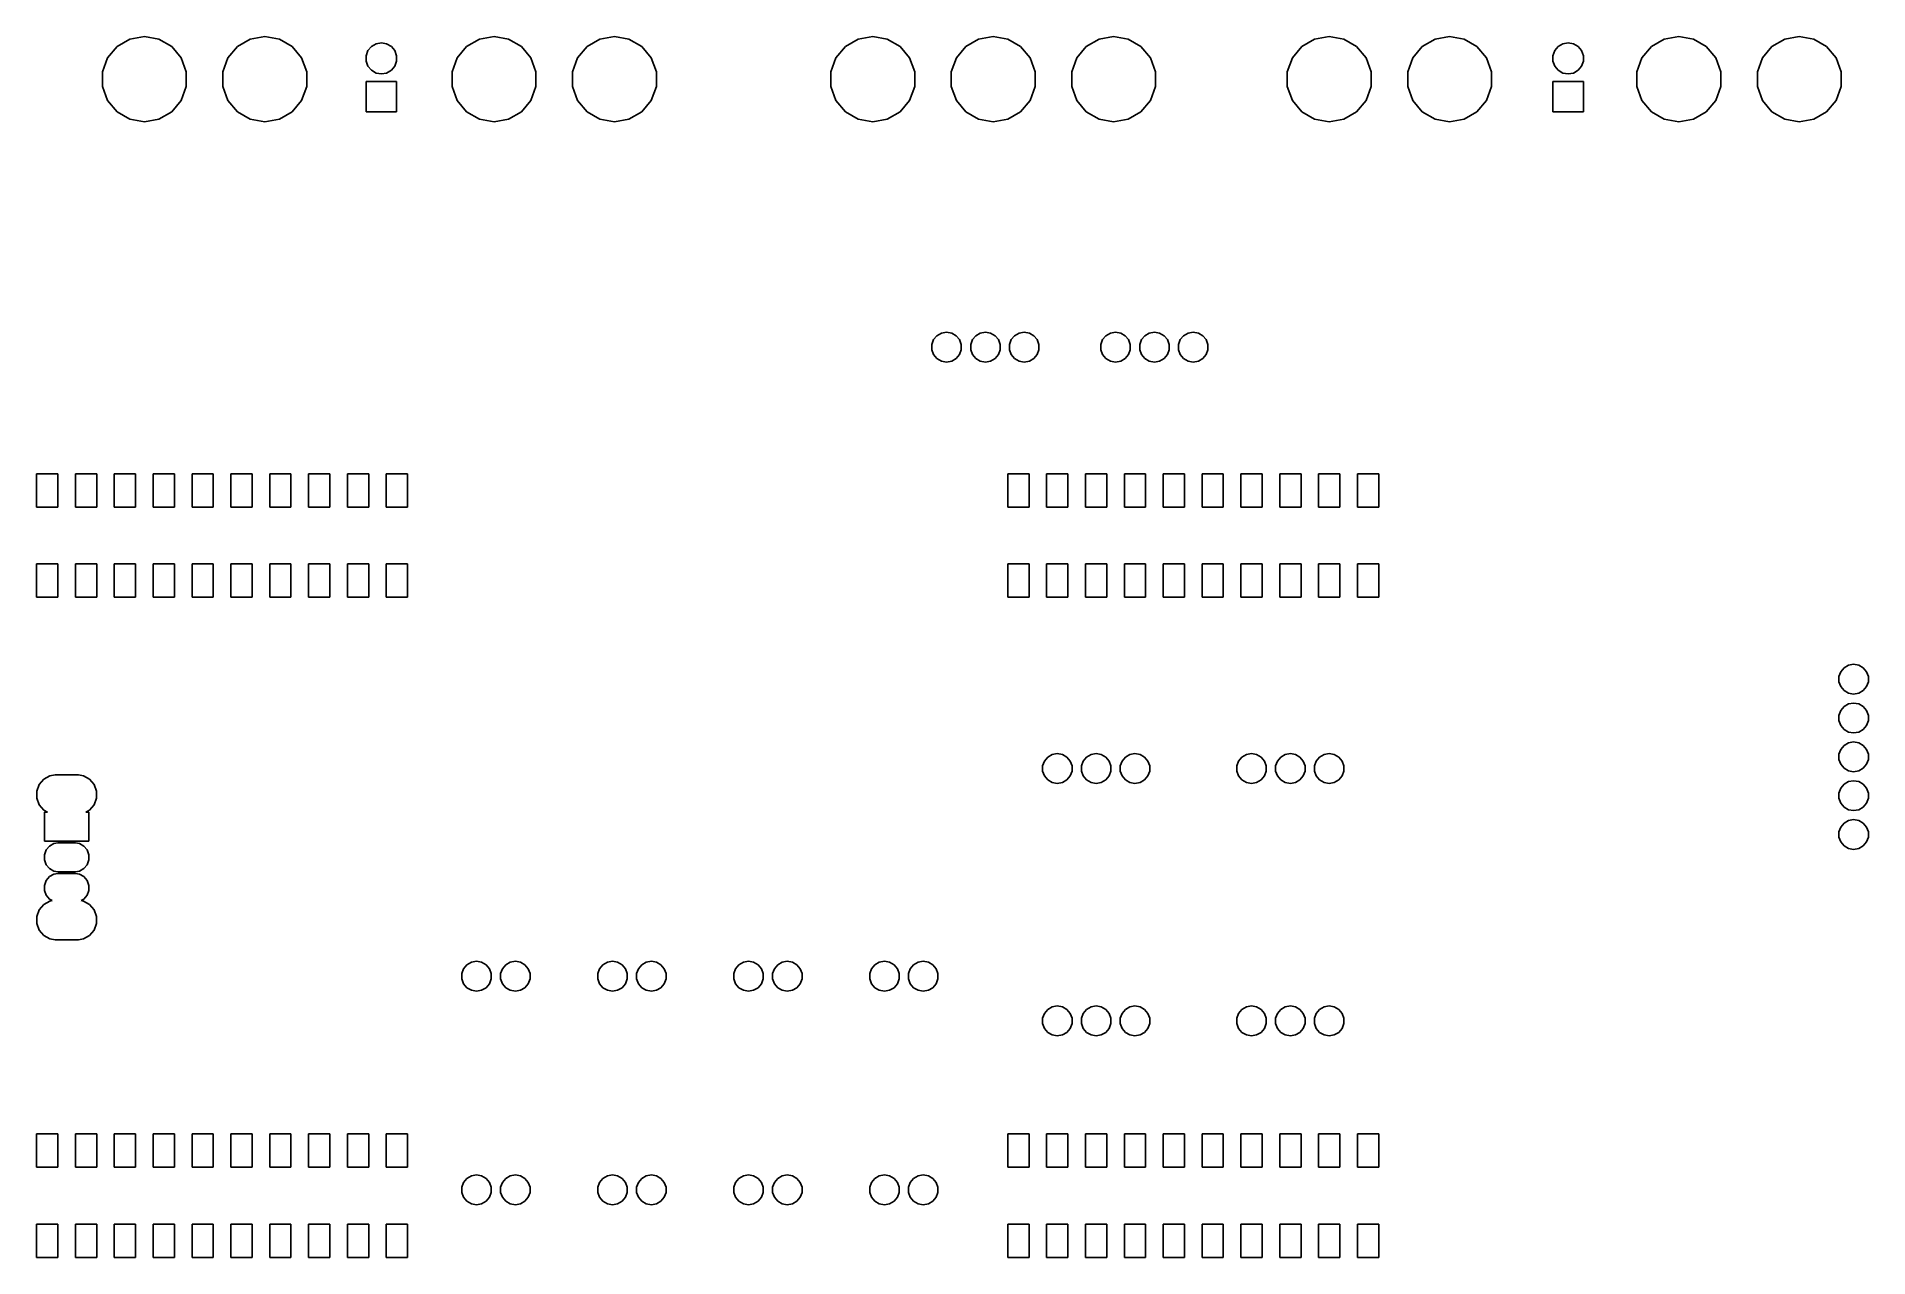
# Model space of a CAD drawing. Extents: x 40 to 160, y -140 to -60.
import ezdxf

# ---------------------------------------------------------------- set-up
doc = ezdxf.new("R2010")
doc.units = 0
doc.header["$MEASUREMENT"] = 0
doc.layers.add('BLACK', color=7, linetype='CONTINUOUS')

msp = doc.modelspace()

# ---------------------------------------------------------------- linework, layer by layer
at = {"layer": 'BLACK', "linetype": 'CONTINUOUS'}
for p, q in [((44.5805, -61.4739), (45.2016, -60.7337)), ((45.2016, -60.7337), (46.0384, -60.2505)), ((46.0384, -60.2505), (46.99, -60.0827)), ((46.99, -60.0827), (47.9416, -60.2505)), ((47.9416, -60.2505), (48.7784, -60.7337)), ((48.7784, -60.7337), (49.3995, -61.4739)), ((52.4545, -61.4739), (53.0756, -60.7337)), ((53.0756, -60.7337), (53.9124, -60.2505)), ((53.9124, -60.2505), (54.864, -60.0827)), ((54.864, -60.0827), (55.8156, -60.2505)), ((55.8156, -60.2505), (56.6524, -60.7337)), ((56.6524, -60.7337), (57.2735, -61.4739)), ((61.484, -61.3317), (61.6046, -61.0003)), ((61.6046, -61.0003), (61.8313, -60.7301)), ((61.8313, -60.7301), (62.1367, -60.5538)), ((62.1367, -60.5538), (62.484, -60.4926)), ((62.484, -60.4926), (62.8313, -60.5538)), ((62.8313, -60.5538), (63.1367, -60.7301)), ((63.1367, -60.7301), (63.3634, -61.0003)), ((63.3634, -61.0003), (63.484, -61.3317)), ((67.4405, -61.4739), (68.0616, -60.7337)), ((68.0616, -60.7337), (68.8984, -60.2505)), ((68.8984, -60.2505), (69.85, -60.0827)), ((69.85, -60.0827), (70.8016, -60.2505)), ((70.8016, -60.2505), (71.6384, -60.7337)), ((71.6384, -60.7337), (72.2595, -61.4739)), ((75.3145, -61.4739), (75.9356, -60.7337)), ((75.9356, -60.7337), (76.7724, -60.2505)), ((76.7724, -60.2505), (77.724, -60.0827)), ((77.724, -60.0827), (78.6756, -60.2505)), ((78.6756, -60.2505), (79.5124, -60.7337)), ((79.5124, -60.7337), (80.1335, -61.4739)), ((92.2055, -61.4739), (92.8266, -60.7337)), ((92.8266, -60.7337), (93.6634, -60.2505)), ((93.6634, -60.2505), (94.615, -60.0827)), ((94.615, -60.0827), (95.5666, -60.2505)), ((95.5666, -60.2505), (96.4034, -60.7337)), ((96.4034, -60.7337), (97.0245, -61.4739)), ((100.079, -61.4739), (100.701, -60.7337)), ((100.701, -60.7337), (101.537, -60.2505)), ((101.537, -60.2505), (102.489, -60.0827)), ((102.489, -60.0827), (103.441, -60.2505)), ((103.441, -60.2505), (104.277, -60.7337)), ((104.277, -60.7337), (104.899, -61.4739)), ((107.953, -61.4739), (108.575, -60.7337)), ((108.575, -60.7337), (109.411, -60.2505)), ((109.411, -60.2505), (110.363, -60.0827)), ((110.363, -60.0827), (111.315, -60.2505)), ((111.315, -60.2505), (112.151, -60.7337)), ((112.151, -60.7337), (112.773, -61.4739)), ((122.05, -61.4739), (122.672, -60.7337)), ((122.672, -60.7337), (123.508, -60.2505)), ((123.508, -60.2505), (124.46, -60.0827)), ((124.46, -60.0827), (125.412, -60.2505)), ((125.412, -60.2505), (126.248, -60.7337)), ((126.248, -60.7337), (126.87, -61.4739)), ((129.924, -61.4739), (130.546, -60.7337)), ((130.546, -60.7337), (131.382, -60.2505)), ((131.382, -60.2505), (132.334, -60.0827)), ((132.334, -60.0827), (133.286, -60.2505)), ((133.286, -60.2505), (134.122, -60.7337)), ((134.122, -60.7337), (134.744, -61.4739)), ((139.081, -61.3317), (139.202, -61.0003)), ((139.202, -61.0003), (139.428, -60.7301)), ((139.428, -60.7301), (139.734, -60.5538)), ((139.734, -60.5538), (140.081, -60.4926)), ((140.081, -60.4926), (140.428, -60.5538)), ((140.428, -60.5538), (140.734, -60.7301)), ((140.734, -60.7301), (140.96, -61.0003)), ((140.96, -61.0003), (141.081, -61.3317)), ((144.91, -61.4739), (145.532, -60.7337)), ((145.532, -60.7337), (146.368, -60.2505)), ((146.368, -60.2505), (147.32, -60.0827)), ((147.32, -60.0827), (148.272, -60.2505)), ((148.272, -60.2505), (149.108, -60.7337)), ((149.108, -60.7337), (149.73, -61.4739)), ((152.784, -61.4739), (153.406, -60.7337)), ((153.406, -60.7337), (154.242, -60.2505)), ((154.242, -60.2505), (155.194, -60.0827)), ((155.194, -60.0827), (156.146, -60.2505)), ((156.146, -60.2505), (156.982, -60.7337)), ((156.982, -60.7337), (157.604, -61.4739)), ((44.25, -62.3819), (44.5805, -61.4739)), ((49.3995, -61.4739), (49.73, -62.3819)), ((52.124, -62.3819), (52.4545, -61.4739)), ((57.2735, -61.4739), (57.604, -62.3819)), ((61.484, -61.6843), (61.484, -61.3317)), ((61.6046, -62.0157), (61.484, -61.6843)), ((61.8313, -62.2859), (61.6046, -62.0157)), ((63.3634, -62.0157), (63.1367, -62.2859)), ((63.484, -61.6843), (63.3634, -62.0157)), ((63.484, -61.3317), (63.484, -61.6843)), ((67.11, -62.3819), (67.4405, -61.4739)), ((72.2595, -61.4739), (72.59, -62.3819)), ((74.984, -62.3819), (75.3145, -61.4739)), ((80.1335, -61.4739), (80.464, -62.3819)), ((91.875, -62.3819), (92.2055, -61.4739)), ((97.0245, -61.4739), (97.355, -62.3819)), ((99.749, -62.3819), (100.079, -61.4739)), ((104.899, -61.4739), (105.229, -62.3819)), ((107.623, -62.3819), (107.953, -61.4739)), ((112.773, -61.4739), (113.103, -62.3819)), ((121.72, -62.3819), (122.05, -61.4739)), ((126.87, -61.4739), (127.2, -62.3819)), ((129.594, -62.3819), (129.924, -61.4739)), ((134.744, -61.4739), (135.074, -62.3819)), ((139.081, -61.6843), (139.081, -61.3317)), ((139.202, -62.0157), (139.081, -61.6843)), ((139.428, -62.2859), (139.202, -62.0157)), ((140.96, -62.0157), (140.734, -62.2859)), ((141.081, -61.6843), (140.96, -62.0157)), ((141.081, -61.3317), (141.081, -61.6843)), ((144.58, -62.3819), (144.91, -61.4739)), ((149.73, -61.4739), (150.06, -62.3819)), ((152.454, -62.3819), (152.784, -61.4739)), ((157.604, -61.4739), (157.934, -62.3819)), ((44.25, -63.3481), (44.25, -62.3819)), ((44.5805, -64.2561), (44.25, -63.3481)), ((49.73, -63.3481), (49.3995, -64.2561)), ((49.73, -62.3819), (49.73, -63.3481)), ((52.124, -63.3481), (52.124, -62.3819)), ((52.4545, -64.2561), (52.124, -63.3481)), ((57.604, -63.3481), (57.2735, -64.2561)), ((57.604, -62.3819), (57.604, -63.3481)), ((61.484, -65.008), (61.484, -63.008)), ((61.484, -63.008), (63.484, -63.008)), ((62.1367, -62.4622), (61.8313, -62.2859)), ((62.484, -62.5234), (62.1367, -62.4622)), ((62.8313, -62.4622), (62.484, -62.5234)), ((63.1367, -62.2859), (62.8313, -62.4622)), ((63.484, -63.008), (63.484, -65.008)), ((67.11, -63.3481), (67.11, -62.3819)), ((67.4405, -64.2561), (67.11, -63.3481)), ((72.59, -63.3481), (72.2595, -64.2561)), ((72.59, -62.3819), (72.59, -63.3481)), ((74.984, -63.3481), (74.984, -62.3819)), ((75.3145, -64.2561), (74.984, -63.3481)), ((80.464, -63.3481), (80.1335, -64.2561)), ((80.464, -62.3819), (80.464, -63.3481)), ((91.875, -63.3481), (91.875, -62.3819)), ((92.2055, -64.2561), (91.875, -63.3481)), ((97.355, -63.3481), (97.0245, -64.2561)), ((97.355, -62.3819), (97.355, -63.3481)), ((99.749, -63.3481), (99.749, -62.3819)), ((100.079, -64.2561), (99.749, -63.3481)), ((105.229, -63.3481), (104.899, -64.2561)), ((105.229, -62.3819), (105.229, -63.3481)), ((107.623, -63.3481), (107.623, -62.3819)), ((107.953, -64.2561), (107.623, -63.3481)), ((113.103, -63.3481), (112.773, -64.2561)), ((113.103, -62.3819), (113.103, -63.3481)), ((121.72, -63.3481), (121.72, -62.3819)), ((122.05, -64.2561), (121.72, -63.3481)), ((127.2, -63.3481), (126.87, -64.2561)), ((127.2, -62.3819), (127.2, -63.3481)), ((129.594, -63.3481), (129.594, -62.3819)), ((129.924, -64.2561), (129.594, -63.3481)), ((135.074, -63.3481), (134.744, -64.2561)), ((135.074, -62.3819), (135.074, -63.3481)), ((139.081, -65.008), (139.081, -63.008)), ((139.081, -63.008), (141.081, -63.008)), ((139.734, -62.4622), (139.428, -62.2859)), ((140.081, -62.5234), (139.734, -62.4622)), ((140.428, -62.4622), (140.081, -62.5234)), ((140.734, -62.2859), (140.428, -62.4622)), ((141.081, -63.008), (141.081, -65.008)), ((144.58, -63.3481), (144.58, -62.3819)), ((144.91, -64.2561), (144.58, -63.3481)), ((150.06, -63.3481), (149.73, -64.2561)), ((150.06, -62.3819), (150.06, -63.3481)), ((152.454, -63.3481), (152.454, -62.3819)), ((152.784, -64.2561), (152.454, -63.3481)), ((157.934, -63.3481), (157.604, -64.2561)), ((157.934, -62.3819), (157.934, -63.3481)), ((45.2016, -64.9963), (44.5805, -64.2561)), ((49.3995, -64.2561), (48.7784, -64.9963)), ((53.0756, -64.9963), (52.4545, -64.2561)), ((57.2735, -64.2561), (56.6524, -64.9963)), ((68.0616, -64.9963), (67.4405, -64.2561)), ((72.2595, -64.2561), (71.6384, -64.9963)), ((75.9356, -64.9963), (75.3145, -64.2561)), ((80.1335, -64.2561), (79.5124, -64.9963)), ((92.8266, -64.9963), (92.2055, -64.2561)), ((97.0245, -64.2561), (96.4034, -64.9963)), ((100.701, -64.9963), (100.079, -64.2561)), ((104.899, -64.2561), (104.277, -64.9963)), ((108.575, -64.9963), (107.953, -64.2561)), ((112.773, -64.2561), (112.151, -64.9963)), ((122.672, -64.9963), (122.05, -64.2561)), ((126.87, -64.2561), (126.248, -64.9963)), ((130.546, -64.9963), (129.924, -64.2561)), ((134.744, -64.2561), (134.122, -64.9963)), ((145.532, -64.9963), (144.91, -64.2561)), ((149.73, -64.2561), (149.108, -64.9963)), ((153.406, -64.9963), (152.784, -64.2561)), ((157.604, -64.2561), (156.982, -64.9963)), ((46.0384, -65.4795), (45.2016, -64.9963)), ((46.99, -65.6473), (46.0384, -65.4795)), ((47.9416, -65.4795), (46.99, -65.6473)), ((48.7784, -64.9963), (47.9416, -65.4795)), ((53.9124, -65.4795), (53.0756, -64.9963)), ((54.864, -65.6473), (53.9124, -65.4795)), ((55.8156, -65.4795), (54.864, -65.6473)), ((56.6524, -64.9963), (55.8156, -65.4795)), ((63.484, -65.008), (61.484, -65.008)), ((68.8984, -65.4795), (68.0616, -64.9963)), ((69.85, -65.6473), (68.8984, -65.4795)), ((70.8016, -65.4795), (69.85, -65.6473)), ((71.6384, -64.9963), (70.8016, -65.4795)), ((76.7724, -65.4795), (75.9356, -64.9963)), ((77.724, -65.6473), (76.7724, -65.4795)), ((78.6756, -65.4795), (77.724, -65.6473)), ((79.5124, -64.9963), (78.6756, -65.4795)), ((93.6634, -65.4795), (92.8266, -64.9963)), ((94.615, -65.6473), (93.6634, -65.4795)), ((95.5666, -65.4795), (94.615, -65.6473)), ((96.4034, -64.9963), (95.5666, -65.4795)), ((101.537, -65.4795), (100.701, -64.9963)), ((102.489, -65.6473), (101.537, -65.4795)), ((103.441, -65.4795), (102.489, -65.6473)), ((104.277, -64.9963), (103.441, -65.4795)), ((109.411, -65.4795), (108.575, -64.9963)), ((110.363, -65.6473), (109.411, -65.4795)), ((111.315, -65.4795), (110.363, -65.6473)), ((112.151, -64.9963), (111.315, -65.4795)), ((123.508, -65.4795), (122.672, -64.9963)), ((124.46, -65.6473), (123.508, -65.4795)), ((125.412, -65.4795), (124.46, -65.6473)), ((126.248, -64.9963), (125.412, -65.4795)), ((131.382, -65.4795), (130.546, -64.9963)), ((132.334, -65.6473), (131.382, -65.4795)), ((133.286, -65.4795), (132.334, -65.6473)), ((134.122, -64.9963), (133.286, -65.4795)), ((141.081, -65.008), (139.081, -65.008)), ((146.368, -65.4795), (145.532, -64.9963)), ((147.32, -65.6473), (146.368, -65.4795)), ((148.272, -65.4795), (147.32, -65.6473)), ((149.108, -64.9963), (148.272, -65.4795)), ((154.242, -65.4795), (153.406, -64.9963)), ((155.194, -65.6473), (154.242, -65.4795)), ((156.146, -65.4795), (155.194, -65.6473)), ((156.982, -64.9963), (156.146, -65.4795)), ((98.479, -80.2214), (98.595, -79.9026)), ((98.479, -80.5606), (98.479, -80.2214)), ((98.595, -79.9026), (98.8131, -79.6427)), ((98.8131, -79.6427), (99.1069, -79.4731)), ((99.1069, -79.4731), (99.441, -79.4142)), ((99.441, -79.4142), (99.7751, -79.4731)), ((99.7751, -79.4731), (100.069, -79.6427)), ((100.069, -79.6427), (100.287, -79.9026)), ((100.287, -79.9026), (100.403, -80.2214)), ((100.403, -80.2214), (100.403, -80.5606)), ((101.019, -80.2214), (101.135, -79.9026)), ((101.019, -80.5606), (101.019, -80.2214)), ((101.135, -79.9026), (101.353, -79.6427)), ((101.353, -79.6427), (101.647, -79.4731)), ((101.647, -79.4731), (101.981, -79.4142)), ((101.981, -79.4142), (102.315, -79.4731)), ((102.315, -79.4731), (102.609, -79.6427)), ((102.609, -79.6427), (102.827, -79.9026)), ((102.827, -79.9026), (102.943, -80.2214)), ((102.943, -80.2214), (102.943, -80.5606)), ((103.559, -80.2214), (103.675, -79.9026)), ((103.559, -80.5606), (103.559, -80.2214)), ((103.675, -79.9026), (103.893, -79.6427)), ((103.893, -79.6427), (104.187, -79.4731)), ((104.187, -79.4731), (104.521, -79.4142)), ((104.521, -79.4142), (104.855, -79.4731)), ((104.855, -79.4731), (105.149, -79.6427)), ((105.149, -79.6427), (105.367, -79.9026)), ((105.367, -79.9026), (105.483, -80.2214)), ((105.483, -80.2214), (105.483, -80.5606)), ((109.528, -80.2214), (109.644, -79.9026)), ((109.528, -80.5606), (109.528, -80.2214)), ((109.644, -79.9026), (109.862, -79.6427)), ((109.862, -79.6427), (110.156, -79.4731)), ((110.156, -79.4731), (110.49, -79.4142)), ((110.49, -79.4142), (110.824, -79.4731)), ((110.824, -79.4731), (111.118, -79.6427)), ((111.118, -79.6427), (111.336, -79.9026)), ((111.336, -79.9026), (111.452, -80.2214)), ((111.452, -80.2214), (111.452, -80.5606)), ((112.068, -80.2214), (112.184, -79.9026)), ((112.068, -80.5606), (112.068, -80.2214)), ((112.184, -79.9026), (112.402, -79.6427)), ((112.402, -79.6427), (112.696, -79.4731)), ((112.696, -79.4731), (113.03, -79.4142)), ((113.03, -79.4142), (113.364, -79.4731)), ((113.364, -79.4731), (113.658, -79.6427)), ((113.658, -79.6427), (113.876, -79.9026)), ((113.876, -79.9026), (113.992, -80.2214)), ((113.992, -80.2214), (113.992, -80.5606)), ((114.608, -80.2214), (114.724, -79.9026)), ((114.608, -80.5606), (114.608, -80.2214)), ((114.724, -79.9026), (114.942, -79.6427)), ((114.942, -79.6427), (115.236, -79.4731)), ((115.236, -79.4731), (115.57, -79.4142)), ((115.57, -79.4142), (115.904, -79.4731)), ((115.904, -79.4731), (116.198, -79.6427)), ((116.198, -79.6427), (116.416, -79.9026)), ((116.416, -79.9026), (116.532, -80.2214)), ((116.532, -80.2214), (116.532, -80.5606)), ((98.595, -80.8794), (98.479, -80.5606)), ((98.8131, -81.1393), (98.595, -80.8794)), ((99.1069, -81.3089), (98.8131, -81.1393)), ((99.441, -81.3678), (99.1069, -81.3089)), ((99.7751, -81.3089), (99.441, -81.3678)), ((100.069, -81.1393), (99.7751, -81.3089)), ((100.287, -80.8794), (100.069, -81.1393)), ((100.403, -80.5606), (100.287, -80.8794)), ((101.135, -80.8794), (101.019, -80.5606)), ((101.353, -81.1393), (101.135, -80.8794)), ((101.647, -81.3089), (101.353, -81.1393)), ((101.981, -81.3678), (101.647, -81.3089)), ((102.315, -81.3089), (101.981, -81.3678)), ((102.609, -81.1393), (102.315, -81.3089)), ((102.827, -80.8794), (102.609, -81.1393)), ((102.943, -80.5606), (102.827, -80.8794)), ((103.675, -80.8794), (103.559, -80.5606)), ((103.893, -81.1393), (103.675, -80.8794)), ((104.187, -81.3089), (103.893, -81.1393)), ((104.521, -81.3678), (104.187, -81.3089)), ((104.855, -81.3089), (104.521, -81.3678)), ((105.149, -81.1393), (104.855, -81.3089)), ((105.367, -80.8794), (105.149, -81.1393)), ((105.483, -80.5606), (105.367, -80.8794)), ((109.644, -80.8794), (109.528, -80.5606)), ((109.862, -81.1393), (109.644, -80.8794)), ((110.156, -81.3089), (109.862, -81.1393)), ((110.49, -81.3678), (110.156, -81.3089)), ((110.824, -81.3089), (110.49, -81.3678)), ((111.118, -81.1393), (110.824, -81.3089)), ((111.336, -80.8794), (111.118, -81.1393)), ((111.452, -80.5606), (111.336, -80.8794)), ((112.184, -80.8794), (112.068, -80.5606)), ((112.402, -81.1393), (112.184, -80.8794)), ((112.696, -81.3089), (112.402, -81.1393)), ((113.03, -81.3678), (112.696, -81.3089)), ((113.364, -81.3089), (113.03, -81.3678)), ((113.658, -81.1393), (113.364, -81.3089)), ((113.876, -80.8794), (113.658, -81.1393)), ((113.992, -80.5606), (113.876, -80.8794)), ((114.724, -80.8794), (114.608, -80.5606)), ((114.942, -81.1393), (114.724, -80.8794)), ((115.236, -81.3089), (114.942, -81.1393)), ((115.57, -81.3678), (115.236, -81.3089)), ((115.904, -81.3089), (115.57, -81.3678)), ((116.198, -81.1393), (115.904, -81.3089)), ((116.416, -80.8794), (116.198, -81.1393)), ((116.532, -80.5606), (116.416, -80.8794)), ((39.9447, -90.8526), (39.9447, -88.6746)), ((39.9447, -88.6746), (41.3353, -88.6746)), ((41.3353, -88.6746), (41.3353, -90.8526)), ((42.4847, -90.8526), (42.4847, -88.6746)), ((42.4847, -88.6746), (43.8753, -88.6746)), ((43.8753, -88.6746), (43.8753, -90.8526)), ((45.0247, -90.8526), (45.0247, -88.6746)), ((45.0247, -88.6746), (46.4153, -88.6746)), ((46.4153, -88.6746), (46.4153, -90.8526)), ((47.5647, -90.8526), (47.5647, -88.6746)), ((47.5647, -88.6746), (48.9553, -88.6746)), ((48.9553, -88.6746), (48.9553, -90.8526)), ((50.1047, -90.8526), (50.1047, -88.6746)), ((50.1047, -88.6746), (51.4953, -88.6746)), ((51.4953, -88.6746), (51.4953, -90.8526)), ((52.6447, -90.8526), (52.6447, -88.6746)), ((52.6447, -88.6746), (54.0353, -88.6746)), ((54.0353, -88.6746), (54.0353, -90.8526)), ((55.1847, -90.8526), (55.1847, -88.6746)), ((55.1847, -88.6746), (56.5753, -88.6746)), ((56.5753, -88.6746), (56.5753, -90.8526)), ((57.7247, -90.8526), (57.7247, -88.6746)), ((57.7247, -88.6746), (59.1153, -88.6746)), ((59.1153, -88.6746), (59.1153, -90.8526)), ((60.2647, -90.8526), (60.2647, -88.6746)), ((60.2647, -88.6746), (61.6553, -88.6746)), ((61.6553, -88.6746), (61.6553, -90.8526)), ((62.8047, -90.8526), (62.8047, -88.6746)), ((62.8047, -88.6746), (64.1953, -88.6746)), ((64.1953, -88.6746), (64.1953, -90.8526)), ((103.445, -90.8526), (103.445, -88.6746)), ((103.445, -88.6746), (104.835, -88.6746)), ((104.835, -88.6746), (104.835, -90.8526)), ((105.985, -90.8526), (105.985, -88.6746)), ((105.985, -88.6746), (107.375, -88.6746)), ((107.375, -88.6746), (107.375, -90.8526)), ((108.525, -90.8526), (108.525, -88.6746)), ((108.525, -88.6746), (109.915, -88.6746)), ((109.915, -88.6746), (109.915, -90.8526)), ((111.065, -90.8526), (111.065, -88.6746)), ((111.065, -88.6746), (112.455, -88.6746)), ((112.455, -88.6746), (112.455, -90.8526)), ((113.605, -90.8526), (113.605, -88.6746)), ((113.605, -88.6746), (114.995, -88.6746)), ((114.995, -88.6746), (114.995, -90.8526)), ((116.145, -90.8526), (116.145, -88.6746)), ((116.145, -88.6746), (117.535, -88.6746)), ((117.535, -88.6746), (117.535, -90.8526)), ((118.685, -90.8526), (118.685, -88.6746)), ((118.685, -88.6746), (120.075, -88.6746)), ((120.075, -88.6746), (120.075, -90.8526)), ((121.225, -90.8526), (121.225, -88.6746)), ((121.225, -88.6746), (122.615, -88.6746)), ((122.615, -88.6746), (122.615, -90.8526)), ((123.765, -90.8526), (123.765, -88.6746)), ((123.765, -88.6746), (125.155, -88.6746)), ((125.155, -88.6746), (125.155, -90.8526)), ((126.305, -90.8526), (126.305, -88.6746)), ((126.305, -88.6746), (127.695, -88.6746)), ((127.695, -88.6746), (127.695, -90.8526)), ((41.3353, -90.8526), (39.9447, -90.8526)), ((43.8753, -90.8526), (42.4847, -90.8526)), ((46.4153, -90.8526), (45.0247, -90.8526)), ((48.9553, -90.8526), (47.5647, -90.8526)), ((51.4953, -90.8526), (50.1047, -90.8526)), ((54.0353, -90.8526), (52.6447, -90.8526)), ((56.5753, -90.8526), (55.1847, -90.8526)), ((59.1153, -90.8526), (57.7247, -90.8526)), ((61.6553, -90.8526), (60.2647, -90.8526)), ((64.1953, -90.8526), (62.8047, -90.8526)), ((104.835, -90.8526), (103.445, -90.8526)), ((107.375, -90.8526), (105.985, -90.8526)), ((109.915, -90.8526), (108.525, -90.8526)), ((112.455, -90.8526), (111.065, -90.8526)), ((114.995, -90.8526), (113.605, -90.8526)), ((117.535, -90.8526), (116.145, -90.8526)), ((120.075, -90.8526), (118.685, -90.8526)), ((122.615, -90.8526), (121.225, -90.8526)), ((125.155, -90.8526), (123.765, -90.8526)), ((127.695, -90.8526), (126.305, -90.8526)), ((39.9447, -96.7454), (39.9447, -94.5674)), ((39.9447, -94.5674), (41.3353, -94.5674)), ((41.3353, -94.5674), (41.3353, -96.7454)), ((42.4847, -96.7454), (42.4847, -94.5674)), ((42.4847, -94.5674), (43.8753, -94.5674)), ((43.8753, -94.5674), (43.8753, -96.7454)), ((45.0247, -96.7454), (45.0247, -94.5674)), ((45.0247, -94.5674), (46.4153, -94.5674)), ((46.4153, -94.5674), (46.4153, -96.7454)), ((47.5647, -96.7454), (47.5647, -94.5674)), ((47.5647, -94.5674), (48.9553, -94.5674)), ((48.9553, -94.5674), (48.9553, -96.7454)), ((50.1047, -96.7454), (50.1047, -94.5674)), ((50.1047, -94.5674), (51.4953, -94.5674)), ((51.4953, -94.5674), (51.4953, -96.7454)), ((52.6447, -96.7454), (52.6447, -94.5674)), ((52.6447, -94.5674), (54.0353, -94.5674)), ((54.0353, -94.5674), (54.0353, -96.7454)), ((55.1847, -96.7454), (55.1847, -94.5674)), ((55.1847, -94.5674), (56.5753, -94.5674)), ((56.5753, -94.5674), (56.5753, -96.7454)), ((57.7247, -96.7454), (57.7247, -94.5674)), ((57.7247, -94.5674), (59.1153, -94.5674)), ((59.1153, -94.5674), (59.1153, -96.7454)), ((60.2647, -96.7454), (60.2647, -94.5674)), ((60.2647, -94.5674), (61.6553, -94.5674)), ((61.6553, -94.5674), (61.6553, -96.7454)), ((62.8047, -96.7454), (62.8047, -94.5674)), ((62.8047, -94.5674), (64.1953, -94.5674)), ((64.1953, -94.5674), (64.1953, -96.7454)), ((103.445, -96.7454), (103.445, -94.5674)), ((103.445, -94.5674), (104.835, -94.5674)), ((104.835, -94.5674), (104.835, -96.7454)), ((105.985, -96.7454), (105.985, -94.5674)), ((105.985, -94.5674), (107.375, -94.5674)), ((107.375, -94.5674), (107.375, -96.7454)), ((108.525, -96.7454), (108.525, -94.5674)), ((108.525, -94.5674), (109.915, -94.5674)), ((109.915, -94.5674), (109.915, -96.7454)), ((111.065, -96.7454), (111.065, -94.5674)), ((111.065, -94.5674), (112.455, -94.5674)), ((112.455, -94.5674), (112.455, -96.7454)), ((113.605, -96.7454), (113.605, -94.5674)), ((113.605, -94.5674), (114.995, -94.5674)), ((114.995, -94.5674), (114.995, -96.7454)), ((116.145, -96.7454), (116.145, -94.5674)), ((116.145, -94.5674), (117.535, -94.5674)), ((117.535, -94.5674), (117.535, -96.7454)), ((118.685, -96.7454), (118.685, -94.5674)), ((118.685, -94.5674), (120.075, -94.5674)), ((120.075, -94.5674), (120.075, -96.7454)), ((121.225, -96.7454), (121.225, -94.5674)), ((121.225, -94.5674), (122.615, -94.5674)), ((122.615, -94.5674), (122.615, -96.7454)), ((123.765, -96.7454), (123.765, -94.5674)), ((123.765, -94.5674), (125.155, -94.5674)), ((125.155, -94.5674), (125.155, -96.7454)), ((126.305, -96.7454), (126.305, -94.5674)), ((126.305, -94.5674), (127.695, -94.5674)), ((127.695, -94.5674), (127.695, -96.7454)), ((41.3353, -96.7454), (39.9447, -96.7454)), ((43.8753, -96.7454), (42.4847, -96.7454)), ((46.4153, -96.7454), (45.0247, -96.7454)), ((48.9553, -96.7454), (47.5647, -96.7454)), ((51.4953, -96.7454), (50.1047, -96.7454)), ((54.0353, -96.7454), (52.6447, -96.7454)), ((56.5753, -96.7454), (55.1847, -96.7454)), ((59.1153, -96.7454), (57.7247, -96.7454)), ((61.6553, -96.7454), (60.2647, -96.7454)), ((64.1953, -96.7454), (62.8047, -96.7454)), ((104.835, -96.7454), (103.445, -96.7454)), ((107.375, -96.7454), (105.985, -96.7454)), ((109.915, -96.7454), (108.525, -96.7454)), ((112.455, -96.7454), (111.065, -96.7454)), ((114.995, -96.7454), (113.605, -96.7454)), ((117.535, -96.7454), (116.145, -96.7454)), ((120.075, -96.7454), (118.685, -96.7454)), ((122.615, -96.7454), (121.225, -96.7454)), ((125.155, -96.7454), (123.765, -96.7454)), ((127.695, -96.7454), (126.305, -96.7454)), ((157.788, -101.938), (157.904, -101.62)), ((157.904, -101.62), (158.122, -101.36)), ((158.122, -101.36), (158.416, -101.19)), ((158.416, -101.19), (158.75, -101.131)), ((158.75, -101.131), (159.084, -101.19)), ((159.084, -101.19), (159.378, -101.36)), ((159.378, -101.36), (159.596, -101.62)), ((159.596, -101.62), (159.712, -101.938)), ((157.788, -102.278), (157.788, -101.938)), ((157.904, -102.596), (157.788, -102.278)), ((158.122, -102.856), (157.904, -102.596)), ((158.416, -103.026), (158.122, -102.856)), ((159.378, -102.856), (159.084, -103.026)), ((159.596, -102.596), (159.378, -102.856)), ((159.712, -102.278), (159.596, -102.596)), ((159.712, -101.938), (159.712, -102.278)), ((157.788, -104.478), (157.904, -104.16)), ((157.904, -104.16), (158.122, -103.9)), ((158.122, -103.9), (158.416, -103.73)), ((158.75, -103.085), (158.416, -103.026)), ((158.416, -103.73), (158.75, -103.671)), ((159.084, -103.026), (158.75, -103.085)), ((158.75, -103.671), (159.084, -103.73)), ((159.084, -103.73), (159.378, -103.9)), ((159.378, -103.9), (159.596, -104.16)), ((159.596, -104.16), (159.712, -104.478)), ((157.788, -104.818), (157.788, -104.478)), ((157.904, -105.136), (157.788, -104.818)), ((158.122, -105.396), (157.904, -105.136)), ((159.596, -105.136), (159.378, -105.396)), ((159.712, -104.818), (159.596, -105.136)), ((159.712, -104.478), (159.712, -104.818)), ((157.904, -106.7), (158.122, -106.44)), ((158.416, -105.566), (158.122, -105.396)), ((158.122, -106.44), (158.416, -106.27)), ((158.75, -105.625), (158.416, -105.566)), ((158.416, -106.27), (158.75, -106.211)), ((159.084, -105.566), (158.75, -105.625)), ((158.75, -106.211), (159.084, -106.27)), ((159.378, -105.396), (159.084, -105.566)), ((159.084, -106.27), (159.378, -106.44)), ((159.378, -106.44), (159.596, -106.7)), ((105.718, -107.78), (105.834, -107.462)), ((105.718, -108.12), (105.718, -107.78)), ((105.834, -107.462), (106.052, -107.202)), ((106.052, -107.202), (106.346, -107.032)), ((106.346, -107.032), (106.68, -106.973)), ((106.68, -106.973), (107.014, -107.032)), ((107.014, -107.032), (107.308, -107.202)), ((107.308, -107.202), (107.526, -107.462)), ((107.526, -107.462), (107.642, -107.78)), ((107.642, -107.78), (107.642, -108.12)), ((108.258, -107.78), (108.374, -107.462)), ((108.258, -108.12), (108.258, -107.78)), ((108.374, -107.462), (108.592, -107.202)), ((108.592, -107.202), (108.886, -107.032)), ((108.886, -107.032), (109.22, -106.973)), ((109.22, -106.973), (109.554, -107.032)), ((109.554, -107.032), (109.848, -107.202)), ((109.848, -107.202), (110.066, -107.462)), ((110.066, -107.462), (110.182, -107.78)), ((110.182, -107.78), (110.182, -108.12)), ((110.798, -107.78), (110.914, -107.462)), ((110.798, -108.12), (110.798, -107.78)), ((110.914, -107.462), (111.132, -107.202)), ((111.132, -107.202), (111.426, -107.032)), ((111.426, -107.032), (111.76, -106.973)), ((111.76, -106.973), (112.094, -107.032)), ((112.094, -107.032), (112.388, -107.202)), ((112.388, -107.202), (112.606, -107.462)), ((112.606, -107.462), (112.722, -107.78)), ((112.722, -107.78), (112.722, -108.12)), ((118.418, -107.78), (118.534, -107.462)), ((118.418, -108.12), (118.418, -107.78)), ((118.534, -107.462), (118.752, -107.202)), ((118.752, -107.202), (119.046, -107.032)), ((119.046, -107.032), (119.38, -106.973)), ((119.38, -106.973), (119.714, -107.032)), ((119.714, -107.032), (120.008, -107.202)), ((120.008, -107.202), (120.226, -107.462)), ((120.226, -107.462), (120.342, -107.78)), ((120.342, -107.78), (120.342, -108.12)), ((120.958, -107.78), (121.074, -107.462)), ((120.958, -108.12), (120.958, -107.78)), ((121.074, -107.462), (121.292, -107.202)), ((121.292, -107.202), (121.586, -107.032)), ((121.586, -107.032), (121.92, -106.973)), ((121.92, -106.973), (122.254, -107.032)), ((122.254, -107.032), (122.548, -107.202)), ((122.548, -107.202), (122.766, -107.462)), ((122.766, -107.462), (122.882, -107.78)), ((122.882, -107.78), (122.882, -108.12)), ((123.498, -107.78), (123.614, -107.462)), ((123.498, -108.12), (123.498, -107.78)), ((123.614, -107.462), (123.832, -107.202)), ((123.832, -107.202), (124.126, -107.032)), ((124.126, -107.032), (124.46, -106.973)), ((124.46, -106.973), (124.794, -107.032)), ((124.794, -107.032), (125.088, -107.202)), ((125.088, -107.202), (125.306, -107.462)), ((125.306, -107.462), (125.422, -107.78)), ((125.422, -107.78), (125.422, -108.12)), ((157.788, -107.018), (157.904, -106.7)), ((157.788, -107.358), (157.788, -107.018)), ((157.904, -107.676), (157.788, -107.358)), ((158.122, -107.936), (157.904, -107.676)), ((159.596, -107.676), (159.378, -107.936)), ((159.596, -106.7), (159.712, -107.018)), ((159.712, -107.358), (159.596, -107.676)), ((159.712, -107.018), (159.712, -107.358)), ((40.1168, -109), (40.4115, -108.649)), ((40.4115, -108.649), (40.8085, -108.42)), ((40.8085, -108.42), (41.1463, -108.36)), ((41.1463, -108.36), (42.6737, -108.36)), ((42.6737, -108.36), (43.0115, -108.42)), ((43.0115, -108.42), (43.4085, -108.649)), ((43.4085, -108.649), (43.7032, -109)), ((105.834, -108.438), (105.718, -108.12)), ((106.052, -108.698), (105.834, -108.438)), ((106.346, -108.868), (106.052, -108.698)), ((106.68, -108.927), (106.346, -108.868)), ((107.014, -108.868), (106.68, -108.927)), ((107.308, -108.698), (107.014, -108.868)), ((107.526, -108.438), (107.308, -108.698)), ((107.642, -108.12), (107.526, -108.438)), ((108.374, -108.438), (108.258, -108.12)), ((108.592, -108.698), (108.374, -108.438)), ((108.886, -108.868), (108.592, -108.698)), ((109.22, -108.927), (108.886, -108.868)), ((109.554, -108.868), (109.22, -108.927)), ((109.848, -108.698), (109.554, -108.868)), ((110.066, -108.438), (109.848, -108.698)), ((110.182, -108.12), (110.066, -108.438)), ((110.914, -108.438), (110.798, -108.12)), ((111.132, -108.698), (110.914, -108.438)), ((111.426, -108.868), (111.132, -108.698)), ((111.76, -108.927), (111.426, -108.868)), ((112.094, -108.868), (111.76, -108.927)), ((112.388, -108.698), (112.094, -108.868)), ((112.606, -108.438), (112.388, -108.698)), ((112.722, -108.12), (112.606, -108.438)), ((118.534, -108.438), (118.418, -108.12)), ((118.752, -108.698), (118.534, -108.438)), ((119.046, -108.868), (118.752, -108.698)), ((119.38, -108.927), (119.046, -108.868)), ((119.714, -108.868), (119.38, -108.927)), ((120.008, -108.698), (119.714, -108.868)), ((120.226, -108.438), (120.008, -108.698)), ((120.342, -108.12), (120.226, -108.438)), ((121.074, -108.438), (120.958, -108.12)), ((121.292, -108.698), (121.074, -108.438)), ((121.586, -108.868), (121.292, -108.698)), ((121.92, -108.927), (121.586, -108.868)), ((122.254, -108.868), (121.92, -108.927)), ((122.548, -108.698), (122.254, -108.868)), ((122.766, -108.438), (122.548, -108.698)), ((122.882, -108.12), (122.766, -108.438)), ((123.614, -108.438), (123.498, -108.12)), ((123.832, -108.698), (123.614, -108.438)), ((124.126, -108.868), (123.832, -108.698)), ((124.46, -108.927), (124.126, -108.868)), ((124.794, -108.868), (124.46, -108.927)), ((125.088, -108.698), (124.794, -108.868)), ((125.306, -108.438), (125.088, -108.698)), ((125.422, -108.12), (125.306, -108.438)), ((157.904, -109.24), (158.122, -108.98)), ((158.416, -108.106), (158.122, -107.936)), ((158.122, -108.98), (158.416, -108.81)), ((158.75, -108.165), (158.416, -108.106)), ((158.416, -108.81), (158.75, -108.751)), ((159.084, -108.106), (158.75, -108.165)), ((158.75, -108.751), (159.084, -108.81)), ((159.378, -107.936), (159.084, -108.106)), ((159.084, -108.81), (159.378, -108.98)), ((159.378, -108.98), (159.596, -109.24)), ((39.96, -109.431), (40.1168, -109)), ((39.96, -109.889), (39.96, -109.431)), ((40.1168, -110.32), (39.96, -109.889)), ((43.7032, -109), (43.86, -109.431)), ((43.86, -109.889), (43.7032, -110.32)), ((43.86, -109.431), (43.86, -109.889)), ((157.788, -109.558), (157.904, -109.24)), ((157.788, -109.898), (157.788, -109.558)), ((157.904, -110.216), (157.788, -109.898)), ((159.596, -109.24), (159.712, -109.558)), ((159.712, -109.898), (159.596, -110.216)), ((159.712, -109.558), (159.712, -109.898)), ((40.4115, -110.671), (40.1168, -110.32)), ((40.6519, -110.81), (40.4115, -110.671)), ((40.46, -112.71), (40.46, -110.81)), ((40.46, -110.81), (40.6519, -110.81)), ((43.4085, -110.671), (43.1681, -110.81)), ((43.1681, -110.81), (43.36, -110.81)), ((43.36, -110.81), (43.36, -112.71)), ((43.7032, -110.32), (43.4085, -110.671)), ((158.122, -110.476), (157.904, -110.216)), ((158.416, -110.646), (158.122, -110.476)), ((158.122, -111.52), (158.416, -111.35)), ((158.75, -110.705), (158.416, -110.646)), ((158.416, -111.35), (158.75, -111.291)), ((159.084, -110.646), (158.75, -110.705)), ((158.75, -111.291), (159.084, -111.35)), ((159.378, -110.476), (159.084, -110.646)), ((159.084, -111.35), (159.378, -111.52)), ((159.596, -110.216), (159.378, -110.476)), ((157.788, -112.098), (157.904, -111.78)), ((157.788, -112.438), (157.788, -112.098)), ((157.904, -112.756), (157.788, -112.438)), ((157.904, -111.78), (158.122, -111.52)), ((159.378, -111.52), (159.596, -111.78)), ((159.596, -111.78), (159.712, -112.098)), ((159.712, -112.438), (159.596, -112.756)), ((159.712, -112.098), (159.712, -112.438)), ((43.36, -112.71), (40.46, -112.71)), ((40.46, -113.592), (40.5746, -113.278)), ((40.46, -113.928), (40.46, -113.592)), ((40.5746, -113.278), (40.7899, -113.021)), ((40.7899, -113.021), (41.0801, -112.854)), ((41.0801, -112.854), (41.3269, -112.81)), ((41.3269, -112.81), (42.4931, -112.81)), ((42.4931, -112.81), (42.7399, -112.854)), ((42.7399, -112.854), (43.0301, -113.021)), ((43.0301, -113.021), (43.2454, -113.278)), ((43.2454, -113.278), (43.36, -113.592)), ((43.36, -113.592), (43.36, -113.928)), ((158.122, -113.016), (157.904, -112.756)), ((158.416, -113.186), (158.122, -113.016)), ((158.75, -113.245), (158.416, -113.186)), ((159.084, -113.186), (158.75, -113.245)), ((159.378, -113.016), (159.084, -113.186)), ((159.596, -112.756), (159.378, -113.016)), ((40.5746, -114.242), (40.46, -113.928)), ((40.7899, -114.499), (40.5746, -114.242)), ((41.0801, -114.666), (40.7899, -114.499)), ((40.7899, -115.021), (41.0801, -114.854)), ((41.3269, -114.71), (41.0801, -114.666)), ((41.0801, -114.854), (41.3269, -114.81)), ((42.4931, -114.71), (41.3269, -114.71)), ((41.3269, -114.81), (42.4931, -114.81)), ((42.7399, -114.666), (42.4931, -114.71)), ((42.4931, -114.81), (42.7399, -114.854)), ((43.0301, -114.499), (42.7399, -114.666)), ((42.7399, -114.854), (43.0301, -115.021)), ((43.2454, -114.242), (43.0301, -114.499)), ((43.36, -113.928), (43.2454, -114.242)), ((40.46, -115.592), (40.5746, -115.278)), ((40.46, -115.928), (40.46, -115.592)), ((40.5746, -116.242), (40.46, -115.928)), ((40.5746, -115.278), (40.7899, -115.021)), ((43.0301, -115.021), (43.2454, -115.278)), ((43.2454, -115.278), (43.36, -115.592)), ((43.36, -115.928), (43.2454, -116.242)), ((43.36, -115.592), (43.36, -115.928)), ((39.96, -117.631), (40.1168, -117.2)), ((40.1168, -117.2), (40.4115, -116.849)), ((40.4115, -116.849), (40.8085, -116.62)), ((40.7899, -116.499), (40.5746, -116.242)), ((40.9543, -116.594), (40.7899, -116.499)), ((40.8085, -116.62), (40.9543, -116.594)), ((43.0301, -116.499), (42.8657, -116.594)), ((42.8657, -116.594), (43.0115, -116.62)), ((43.0115, -116.62), (43.4085, -116.849)), ((43.2454, -116.242), (43.0301, -116.499)), ((43.4085, -116.849), (43.7032, -117.2)), ((43.7032, -117.2), (43.86, -117.631)), ((39.96, -118.089), (39.96, -117.631)), ((40.1168, -118.52), (39.96, -118.089)), ((40.4115, -118.871), (40.1168, -118.52)), ((43.7032, -118.52), (43.4085, -118.871)), ((43.86, -118.089), (43.7032, -118.52)), ((43.86, -117.631), (43.86, -118.089)), ((40.8085, -119.1), (40.4115, -118.871)), ((41.1463, -119.16), (40.8085, -119.1)), ((42.6737, -119.16), (41.1463, -119.16)), ((43.0115, -119.1), (42.6737, -119.16)), ((43.4085, -118.871), (43.0115, -119.1)), ((67.861, -121.051), (68.0791, -120.791)), ((68.0791, -120.791), (68.3729, -120.621)), ((68.3729, -120.621), (68.707, -120.562)), ((68.707, -120.562), (69.0411, -120.621)), ((69.0411, -120.621), (69.3349, -120.791)), ((69.3349, -120.791), (69.553, -121.051)), ((70.401, -121.051), (70.6191, -120.791)), ((70.6191, -120.791), (70.9129, -120.621)), ((70.9129, -120.621), (71.247, -120.562)), ((71.247, -120.562), (71.5811, -120.621)), ((71.5811, -120.621), (71.8749, -120.791)), ((71.8749, -120.791), (72.093, -121.051)), ((76.751, -121.051), (76.9691, -120.791)), ((76.9691, -120.791), (77.2629, -120.621)), ((77.2629, -120.621), (77.597, -120.562)), ((77.597, -120.562), (77.9311, -120.621)), ((77.9311, -120.621), (78.2249, -120.791)), ((78.2249, -120.791), (78.443, -121.051)), ((79.291, -121.051), (79.5091, -120.791)), ((79.5091, -120.791), (79.8029, -120.621)), ((79.8029, -120.621), (80.137, -120.562)), ((80.137, -120.562), (80.4711, -120.621)), ((80.4711, -120.621), (80.7649, -120.791)), ((80.7649, -120.791), (80.983, -121.051)), ((85.641, -121.051), (85.8591, -120.791)), ((85.8591, -120.791), (86.1529, -120.621)), ((86.1529, -120.621), (86.487, -120.562)), ((86.487, -120.562), (86.8211, -120.621)), ((86.8211, -120.621), (87.1149, -120.791)), ((87.1149, -120.791), (87.333, -121.051)), ((88.181, -121.051), (88.3991, -120.791)), ((88.3991, -120.791), (88.6929, -120.621)), ((88.6929, -120.621), (89.027, -120.562)), ((89.027, -120.562), (89.3611, -120.621)), ((89.3611, -120.621), (89.6549, -120.791)), ((89.6549, -120.791), (89.873, -121.051)), ((94.531, -121.051), (94.7491, -120.791)), ((94.7491, -120.791), (95.0429, -120.621)), ((95.0429, -120.621), (95.377, -120.562)), ((95.377, -120.562), (95.7111, -120.621)), ((95.7111, -120.621), (96.0049, -120.791)), ((96.0049, -120.791), (96.223, -121.051)), ((97.071, -121.051), (97.2891, -120.791)), ((97.2891, -120.791), (97.5829, -120.621)), ((97.5829, -120.621), (97.917, -120.562)), ((97.917, -120.562), (98.2511, -120.621)), ((98.2511, -120.621), (98.5449, -120.791)), ((98.5449, -120.791), (98.763, -121.051)), ((67.745, -121.369), (67.861, -121.051)), ((67.745, -121.709), (67.745, -121.369)), ((67.861, -122.027), (67.745, -121.709)), ((68.0791, -122.287), (67.861, -122.027)), ((69.553, -122.027), (69.3349, -122.287)), ((69.553, -121.051), (69.669, -121.369)), ((69.669, -121.709), (69.553, -122.027)), ((69.669, -121.369), (69.669, -121.709)), ((70.285, -121.369), (70.401, -121.051)), ((70.285, -121.709), (70.285, -121.369)), ((70.401, -122.027), (70.285, -121.709)), ((70.6191, -122.287), (70.401, -122.027)), ((72.093, -122.027), (71.8749, -122.287)), ((72.093, -121.051), (72.209, -121.369)), ((72.209, -121.709), (72.093, -122.027)), ((72.209, -121.369), (72.209, -121.709)), ((76.635, -121.369), (76.751, -121.051)), ((76.635, -121.709), (76.635, -121.369)), ((76.751, -122.027), (76.635, -121.709)), ((76.9691, -122.287), (76.751, -122.027)), ((78.443, -122.027), (78.2249, -122.287)), ((78.443, -121.051), (78.559, -121.369)), ((78.559, -121.709), (78.443, -122.027)), ((78.559, -121.369), (78.559, -121.709)), ((79.175, -121.369), (79.291, -121.051)), ((79.175, -121.709), (79.175, -121.369)), ((79.291, -122.027), (79.175, -121.709)), ((79.5091, -122.287), (79.291, -122.027)), ((80.983, -122.027), (80.7649, -122.287)), ((80.983, -121.051), (81.099, -121.369)), ((81.099, -121.709), (80.983, -122.027)), ((81.099, -121.369), (81.099, -121.709)), ((85.525, -121.369), (85.641, -121.051)), ((85.525, -121.709), (85.525, -121.369)), ((85.641, -122.027), (85.525, -121.709)), ((85.8591, -122.287), (85.641, -122.027)), ((87.333, -122.027), (87.1149, -122.287)), ((87.333, -121.051), (87.449, -121.369)), ((87.449, -121.709), (87.333, -122.027)), ((87.449, -121.369), (87.449, -121.709)), ((88.065, -121.369), (88.181, -121.051)), ((88.065, -121.709), (88.065, -121.369)), ((88.181, -122.027), (88.065, -121.709)), ((88.3991, -122.287), (88.181, -122.027)), ((89.873, -122.027), (89.6549, -122.287)), ((89.873, -121.051), (89.989, -121.369)), ((89.989, -121.709), (89.873, -122.027)), ((89.989, -121.369), (89.989, -121.709)), ((94.415, -121.369), (94.531, -121.051)), ((94.415, -121.709), (94.415, -121.369)), ((94.531, -122.027), (94.415, -121.709)), ((94.7491, -122.287), (94.531, -122.027)), ((96.223, -122.027), (96.0049, -122.287)), ((96.223, -121.051), (96.339, -121.369)), ((96.339, -121.709), (96.223, -122.027)), ((96.339, -121.369), (96.339, -121.709)), ((96.955, -121.369), (97.071, -121.051)), ((96.955, -121.709), (96.955, -121.369)), ((97.071, -122.027), (96.955, -121.709)), ((97.2891, -122.287), (97.071, -122.027)), ((98.763, -122.027), (98.5449, -122.287)), ((98.763, -121.051), (98.879, -121.369)), ((98.879, -121.709), (98.763, -122.027)), ((98.879, -121.369), (98.879, -121.709)), ((68.3729, -122.457), (68.0791, -122.287)), ((68.707, -122.516), (68.3729, -122.457)), ((69.0411, -122.457), (68.707, -122.516)), ((69.3349, -122.287), (69.0411, -122.457)), ((70.9129, -122.457), (70.6191, -122.287)), ((71.247, -122.516), (70.9129, -122.457)), ((71.5811, -122.457), (71.247, -122.516)), ((71.8749, -122.287), (71.5811, -122.457)), ((77.2629, -122.457), (76.9691, -122.287)), ((77.597, -122.516), (77.2629, -122.457)), ((77.9311, -122.457), (77.597, -122.516)), ((78.2249, -122.287), (77.9311, -122.457)), ((79.8029, -122.457), (79.5091, -122.287)), ((80.137, -122.516), (79.8029, -122.457)), ((80.4711, -122.457), (80.137, -122.516)), ((80.7649, -122.287), (80.4711, -122.457)), ((86.1529, -122.457), (85.8591, -122.287)), ((86.487, -122.516), (86.1529, -122.457)), ((86.8211, -122.457), (86.487, -122.516)), ((87.1149, -122.287), (86.8211, -122.457)), ((88.6929, -122.457), (88.3991, -122.287)), ((89.027, -122.516), (88.6929, -122.457)), ((89.3611, -122.457), (89.027, -122.516)), ((89.6549, -122.287), (89.3611, -122.457)), ((95.0429, -122.457), (94.7491, -122.287)), ((95.377, -122.516), (95.0429, -122.457)), ((95.7111, -122.457), (95.377, -122.516)), ((96.0049, -122.287), (95.7111, -122.457)), ((97.5829, -122.457), (97.2891, -122.287)), ((97.917, -122.516), (97.5829, -122.457)), ((98.2511, -122.457), (97.917, -122.516)), ((98.5449, -122.287), (98.2511, -122.457)), ((105.718, -124.29), (105.834, -123.972)), ((105.718, -124.63), (105.718, -124.29)), ((105.834, -123.972), (106.052, -123.712)), ((106.052, -123.712), (106.346, -123.542)), ((106.346, -123.542), (106.68, -123.483)), ((106.68, -123.483), (107.014, -123.542)), ((107.014, -123.542), (107.308, -123.712)), ((107.308, -123.712), (107.526, -123.972)), ((107.526, -123.972), (107.642, -124.29)), ((107.642, -124.29), (107.642, -124.63)), ((108.258, -124.29), (108.374, -123.972)), ((108.258, -124.63), (108.258, -124.29)), ((108.374, -123.972), (108.592, -123.712)), ((108.592, -123.712), (108.886, -123.542)), ((108.886, -123.542), (109.22, -123.483)), ((109.22, -123.483), (109.554, -123.542)), ((109.554, -123.542), (109.848, -123.712)), ((109.848, -123.712), (110.066, -123.972)), ((110.066, -123.972), (110.182, -124.29)), ((110.182, -124.29), (110.182, -124.63)), ((110.798, -124.29), (110.914, -123.972)), ((110.798, -124.63), (110.798, -124.29)), ((110.914, -123.972), (111.132, -123.712)), ((111.132, -123.712), (111.426, -123.542)), ((111.426, -123.542), (111.76, -123.483)), ((111.76, -123.483), (112.094, -123.542)), ((112.094, -123.542), (112.388, -123.712)), ((112.388, -123.712), (112.606, -123.972)), ((112.606, -123.972), (112.722, -124.29)), ((112.722, -124.29), (112.722, -124.63)), ((118.418, -124.29), (118.534, -123.972)), ((118.418, -124.63), (118.418, -124.29)), ((118.534, -123.972), (118.752, -123.712)), ((118.752, -123.712), (119.046, -123.542)), ((119.046, -123.542), (119.38, -123.483)), ((119.38, -123.483), (119.714, -123.542)), ((119.714, -123.542), (120.008, -123.712)), ((120.008, -123.712), (120.226, -123.972)), ((120.226, -123.972), (120.342, -124.29)), ((120.342, -124.29), (120.342, -124.63)), ((120.958, -124.29), (121.074, -123.972)), ((120.958, -124.63), (120.958, -124.29)), ((121.074, -123.972), (121.292, -123.712)), ((121.292, -123.712), (121.586, -123.542)), ((121.586, -123.542), (121.92, -123.483)), ((121.92, -123.483), (122.254, -123.542)), ((122.254, -123.542), (122.548, -123.712)), ((122.548, -123.712), (122.766, -123.972)), ((122.766, -123.972), (122.882, -124.29)), ((122.882, -124.29), (122.882, -124.63)), ((123.498, -124.29), (123.614, -123.972)), ((123.498, -124.63), (123.498, -124.29)), ((123.614, -123.972), (123.832, -123.712)), ((123.832, -123.712), (124.126, -123.542)), ((124.126, -123.542), (124.46, -123.483)), ((124.46, -123.483), (124.794, -123.542)), ((124.794, -123.542), (125.088, -123.712)), ((125.088, -123.712), (125.306, -123.972)), ((125.306, -123.972), (125.422, -124.29)), ((125.422, -124.29), (125.422, -124.63)), ((105.834, -124.948), (105.718, -124.63)), ((106.052, -125.208), (105.834, -124.948)), ((106.346, -125.378), (106.052, -125.208)), ((106.68, -125.437), (106.346, -125.378)), ((107.014, -125.378), (106.68, -125.437)), ((107.308, -125.208), (107.014, -125.378)), ((107.526, -124.948), (107.308, -125.208)), ((107.642, -124.63), (107.526, -124.948)), ((108.374, -124.948), (108.258, -124.63)), ((108.592, -125.208), (108.374, -124.948)), ((108.886, -125.378), (108.592, -125.208)), ((109.22, -125.437), (108.886, -125.378)), ((109.554, -125.378), (109.22, -125.437)), ((109.848, -125.208), (109.554, -125.378)), ((110.066, -124.948), (109.848, -125.208)), ((110.182, -124.63), (110.066, -124.948)), ((110.914, -124.948), (110.798, -124.63)), ((111.132, -125.208), (110.914, -124.948)), ((111.426, -125.378), (111.132, -125.208)), ((111.76, -125.437), (111.426, -125.378)), ((112.094, -125.378), (111.76, -125.437)), ((112.388, -125.208), (112.094, -125.378)), ((112.606, -124.948), (112.388, -125.208)), ((112.722, -124.63), (112.606, -124.948)), ((118.534, -124.948), (118.418, -124.63)), ((118.752, -125.208), (118.534, -124.948)), ((119.046, -125.378), (118.752, -125.208)), ((119.38, -125.437), (119.046, -125.378)), ((119.714, -125.378), (119.38, -125.437)), ((120.008, -125.208), (119.714, -125.378)), ((120.226, -124.948), (120.008, -125.208)), ((120.342, -124.63), (120.226, -124.948)), ((121.074, -124.948), (120.958, -124.63)), ((121.292, -125.208), (121.074, -124.948)), ((121.586, -125.378), (121.292, -125.208)), ((121.92, -125.437), (121.586, -125.378)), ((122.254, -125.378), (121.92, -125.437)), ((122.548, -125.208), (122.254, -125.378)), ((122.766, -124.948), (122.548, -125.208)), ((122.882, -124.63), (122.766, -124.948)), ((123.614, -124.948), (123.498, -124.63)), ((123.832, -125.208), (123.614, -124.948)), ((124.126, -125.378), (123.832, -125.208)), ((124.46, -125.437), (124.126, -125.378)), ((124.794, -125.378), (124.46, -125.437)), ((125.088, -125.208), (124.794, -125.378)), ((125.306, -124.948), (125.088, -125.208)), ((125.422, -124.63), (125.306, -124.948)), ((39.9447, -134.033), (39.9447, -131.855)), ((39.9447, -131.855), (41.3353, -131.855)), ((41.3353, -131.855), (41.3353, -134.033)), ((42.4847, -134.033), (42.4847, -131.855)), ((42.4847, -131.855), (43.8753, -131.855)), ((43.8753, -131.855), (43.8753, -134.033)), ((45.0247, -134.033), (45.0247, -131.855)), ((45.0247, -131.855), (46.4153, -131.855)), ((46.4153, -131.855), (46.4153, -134.033)), ((47.5647, -134.033), (47.5647, -131.855)), ((47.5647, -131.855), (48.9553, -131.855)), ((48.9553, -131.855), (48.9553, -134.033)), ((50.1047, -134.033), (50.1047, -131.855)), ((50.1047, -131.855), (51.4953, -131.855)), ((51.4953, -131.855), (51.4953, -134.033)), ((52.6447, -134.033), (52.6447, -131.855)), ((52.6447, -131.855), (54.0353, -131.855)), ((54.0353, -131.855), (54.0353, -134.033)), ((55.1847, -134.033), (55.1847, -131.855)), ((55.1847, -131.855), (56.5753, -131.855)), ((56.5753, -131.855), (56.5753, -134.033)), ((57.7247, -134.033), (57.7247, -131.855)), ((57.7247, -131.855), (59.1153, -131.855)), ((59.1153, -131.855), (59.1153, -134.033)), ((60.2647, -134.033), (60.2647, -131.855)), ((60.2647, -131.855), (61.6553, -131.855)), ((61.6553, -131.855), (61.6553, -134.033)), ((62.8047, -134.033), (62.8047, -131.855)), ((62.8047, -131.855), (64.1953, -131.855)), ((64.1953, -131.855), (64.1953, -134.033)), ((103.445, -134.033), (103.445, -131.855)), ((103.445, -131.855), (104.835, -131.855)), ((104.835, -131.855), (104.835, -134.033)), ((105.985, -134.033), (105.985, -131.855)), ((105.985, -131.855), (107.375, -131.855)), ((107.375, -131.855), (107.375, -134.033)), ((108.525, -134.033), (108.525, -131.855)), ((108.525, -131.855), (109.915, -131.855)), ((109.915, -131.855), (109.915, -134.033)), ((111.065, -134.033), (111.065, -131.855)), ((111.065, -131.855), (112.455, -131.855)), ((112.455, -131.855), (112.455, -134.033)), ((113.605, -134.033), (113.605, -131.855)), ((113.605, -131.855), (114.995, -131.855)), ((114.995, -131.855), (114.995, -134.033)), ((116.145, -134.033), (116.145, -131.855)), ((116.145, -131.855), (117.535, -131.855)), ((117.535, -131.855), (117.535, -134.033)), ((118.685, -134.033), (118.685, -131.855)), ((118.685, -131.855), (120.075, -131.855)), ((120.075, -131.855), (120.075, -134.033)), ((121.225, -134.033), (121.225, -131.855)), ((121.225, -131.855), (122.615, -131.855)), ((122.615, -131.855), (122.615, -134.033)), ((123.765, -134.033), (123.765, -131.855)), ((123.765, -131.855), (125.155, -131.855)), ((125.155, -131.855), (125.155, -134.033)), ((126.305, -134.033), (126.305, -131.855)), ((126.305, -131.855), (127.695, -131.855)), ((127.695, -131.855), (127.695, -134.033)), ((41.3353, -134.033), (39.9447, -134.033)), ((43.8753, -134.033), (42.4847, -134.033)), ((46.4153, -134.033), (45.0247, -134.033)), ((48.9553, -134.033), (47.5647, -134.033)), ((51.4953, -134.033), (50.1047, -134.033)), ((54.0353, -134.033), (52.6447, -134.033)), ((56.5753, -134.033), (55.1847, -134.033)), ((59.1153, -134.033), (57.7247, -134.033)), ((61.6553, -134.033), (60.2647, -134.033)), ((64.1953, -134.033), (62.8047, -134.033)), ((104.835, -134.033), (103.445, -134.033)), ((107.375, -134.033), (105.985, -134.033)), ((109.915, -134.033), (108.525, -134.033)), ((112.455, -134.033), (111.065, -134.033)), ((114.995, -134.033), (113.605, -134.033)), ((117.535, -134.033), (116.145, -134.033)), ((120.075, -134.033), (118.685, -134.033)), ((122.615, -134.033), (121.225, -134.033)), ((125.155, -134.033), (123.765, -134.033)), ((127.695, -134.033), (126.305, -134.033)), ((67.745, -135.339), (67.861, -135.021)), ((67.861, -135.021), (68.0791, -134.761)), ((68.0791, -134.761), (68.3729, -134.591)), ((68.3729, -134.591), (68.707, -134.532)), ((68.707, -134.532), (69.0411, -134.591)), ((69.0411, -134.591), (69.3349, -134.761)), ((69.3349, -134.761), (69.553, -135.021)), ((69.553, -135.021), (69.669, -135.339)), ((70.285, -135.339), (70.401, -135.021)), ((70.401, -135.021), (70.6191, -134.761)), ((70.6191, -134.761), (70.9129, -134.591)), ((70.9129, -134.591), (71.247, -134.532)), ((71.247, -134.532), (71.5811, -134.591)), ((71.5811, -134.591), (71.8749, -134.761)), ((71.8749, -134.761), (72.093, -135.021)), ((72.093, -135.021), (72.209, -135.339)), ((76.635, -135.339), (76.751, -135.021)), ((76.751, -135.021), (76.9691, -134.761)), ((76.9691, -134.761), (77.2629, -134.591)), ((77.2629, -134.591), (77.597, -134.532)), ((77.597, -134.532), (77.9311, -134.591)), ((77.9311, -134.591), (78.2249, -134.761)), ((78.2249, -134.761), (78.443, -135.021)), ((78.443, -135.021), (78.559, -135.339)), ((79.175, -135.339), (79.291, -135.021)), ((79.291, -135.021), (79.5091, -134.761)), ((79.5091, -134.761), (79.8029, -134.591)), ((79.8029, -134.591), (80.137, -134.532)), ((80.137, -134.532), (80.4711, -134.591)), ((80.4711, -134.591), (80.7649, -134.761)), ((80.7649, -134.761), (80.983, -135.021)), ((80.983, -135.021), (81.099, -135.339)), ((85.525, -135.339), (85.641, -135.021)), ((85.641, -135.021), (85.8591, -134.761)), ((85.8591, -134.761), (86.1529, -134.591)), ((86.1529, -134.591), (86.487, -134.532)), ((86.487, -134.532), (86.8211, -134.591)), ((86.8211, -134.591), (87.1149, -134.761)), ((87.1149, -134.761), (87.333, -135.021)), ((87.333, -135.021), (87.449, -135.339)), ((88.065, -135.339), (88.181, -135.021)), ((88.181, -135.021), (88.3991, -134.761)), ((88.3991, -134.761), (88.6929, -134.591)), ((88.6929, -134.591), (89.027, -134.532)), ((89.027, -134.532), (89.3611, -134.591)), ((89.3611, -134.591), (89.6549, -134.761)), ((89.6549, -134.761), (89.873, -135.021)), ((89.873, -135.021), (89.989, -135.339)), ((94.415, -135.339), (94.531, -135.021)), ((94.531, -135.021), (94.7491, -134.761)), ((94.7491, -134.761), (95.0429, -134.591)), ((95.0429, -134.591), (95.377, -134.532)), ((95.377, -134.532), (95.7111, -134.591)), ((95.7111, -134.591), (96.0049, -134.761)), ((96.0049, -134.761), (96.223, -135.021)), ((96.223, -135.021), (96.339, -135.339)), ((96.955, -135.339), (97.071, -135.021)), ((97.071, -135.021), (97.2891, -134.761)), ((97.2891, -134.761), (97.5829, -134.591)), ((97.5829, -134.591), (97.917, -134.532)), ((97.917, -134.532), (98.2511, -134.591)), ((98.2511, -134.591), (98.5449, -134.761)), ((98.5449, -134.761), (98.763, -135.021)), ((98.763, -135.021), (98.879, -135.339)), ((67.745, -135.679), (67.745, -135.339)), ((67.861, -135.997), (67.745, -135.679)), ((68.0791, -136.257), (67.861, -135.997)), ((68.3729, -136.427), (68.0791, -136.257)), ((68.707, -136.486), (68.3729, -136.427)), ((69.0411, -136.427), (68.707, -136.486)), ((69.3349, -136.257), (69.0411, -136.427)), ((69.553, -135.997), (69.3349, -136.257)), ((69.669, -135.679), (69.553, -135.997)), ((69.669, -135.339), (69.669, -135.679)), ((70.285, -135.679), (70.285, -135.339)), ((70.401, -135.997), (70.285, -135.679)), ((70.6191, -136.257), (70.401, -135.997)), ((70.9129, -136.427), (70.6191, -136.257)), ((71.247, -136.486), (70.9129, -136.427)), ((71.5811, -136.427), (71.247, -136.486)), ((71.8749, -136.257), (71.5811, -136.427)), ((72.093, -135.997), (71.8749, -136.257)), ((72.209, -135.679), (72.093, -135.997)), ((72.209, -135.339), (72.209, -135.679)), ((76.635, -135.679), (76.635, -135.339)), ((76.751, -135.997), (76.635, -135.679)), ((76.9691, -136.257), (76.751, -135.997)), ((77.2629, -136.427), (76.9691, -136.257)), ((77.597, -136.486), (77.2629, -136.427)), ((77.9311, -136.427), (77.597, -136.486)), ((78.2249, -136.257), (77.9311, -136.427)), ((78.443, -135.997), (78.2249, -136.257)), ((78.559, -135.679), (78.443, -135.997)), ((78.559, -135.339), (78.559, -135.679)), ((79.175, -135.679), (79.175, -135.339)), ((79.291, -135.997), (79.175, -135.679)), ((79.5091, -136.257), (79.291, -135.997)), ((79.8029, -136.427), (79.5091, -136.257)), ((80.137, -136.486), (79.8029, -136.427)), ((80.4711, -136.427), (80.137, -136.486)), ((80.7649, -136.257), (80.4711, -136.427)), ((80.983, -135.997), (80.7649, -136.257)), ((81.099, -135.679), (80.983, -135.997)), ((81.099, -135.339), (81.099, -135.679)), ((85.525, -135.679), (85.525, -135.339)), ((85.641, -135.997), (85.525, -135.679)), ((85.8591, -136.257), (85.641, -135.997)), ((86.1529, -136.427), (85.8591, -136.257)), ((86.487, -136.486), (86.1529, -136.427)), ((86.8211, -136.427), (86.487, -136.486)), ((87.1149, -136.257), (86.8211, -136.427)), ((87.333, -135.997), (87.1149, -136.257)), ((87.449, -135.679), (87.333, -135.997)), ((87.449, -135.339), (87.449, -135.679)), ((88.065, -135.679), (88.065, -135.339)), ((88.181, -135.997), (88.065, -135.679)), ((88.3991, -136.257), (88.181, -135.997)), ((88.6929, -136.427), (88.3991, -136.257)), ((89.027, -136.486), (88.6929, -136.427)), ((89.3611, -136.427), (89.027, -136.486)), ((89.6549, -136.257), (89.3611, -136.427)), ((89.873, -135.997), (89.6549, -136.257)), ((89.989, -135.679), (89.873, -135.997)), ((89.989, -135.339), (89.989, -135.679)), ((94.415, -135.679), (94.415, -135.339)), ((94.531, -135.997), (94.415, -135.679)), ((94.7491, -136.257), (94.531, -135.997)), ((95.0429, -136.427), (94.7491, -136.257)), ((95.377, -136.486), (95.0429, -136.427)), ((95.7111, -136.427), (95.377, -136.486)), ((96.0049, -136.257), (95.7111, -136.427)), ((96.223, -135.997), (96.0049, -136.257)), ((96.339, -135.679), (96.223, -135.997)), ((96.339, -135.339), (96.339, -135.679)), ((96.955, -135.679), (96.955, -135.339)), ((97.071, -135.997), (96.955, -135.679)), ((97.2891, -136.257), (97.071, -135.997)), ((97.5829, -136.427), (97.2891, -136.257)), ((97.917, -136.486), (97.5829, -136.427)), ((98.2511, -136.427), (97.917, -136.486)), ((98.5449, -136.257), (98.2511, -136.427)), ((98.763, -135.997), (98.5449, -136.257)), ((98.879, -135.679), (98.763, -135.997)), ((98.879, -135.339), (98.879, -135.679)), ((39.9447, -139.925), (39.9447, -137.747)), ((39.9447, -137.747), (41.3353, -137.747)), ((41.3353, -137.747), (41.3353, -139.925)), ((42.4847, -139.925), (42.4847, -137.747)), ((42.4847, -137.747), (43.8753, -137.747)), ((43.8753, -137.747), (43.8753, -139.925)), ((45.0247, -139.925), (45.0247, -137.747)), ((45.0247, -137.747), (46.4153, -137.747)), ((46.4153, -137.747), (46.4153, -139.925)), ((47.5647, -139.925), (47.5647, -137.747)), ((47.5647, -137.747), (48.9553, -137.747)), ((48.9553, -137.747), (48.9553, -139.925)), ((50.1047, -139.925), (50.1047, -137.747)), ((50.1047, -137.747), (51.4953, -137.747)), ((51.4953, -137.747), (51.4953, -139.925)), ((52.6447, -139.925), (52.6447, -137.747)), ((52.6447, -137.747), (54.0353, -137.747)), ((54.0353, -137.747), (54.0353, -139.925)), ((55.1847, -139.925), (55.1847, -137.747)), ((55.1847, -137.747), (56.5753, -137.747)), ((56.5753, -137.747), (56.5753, -139.925)), ((57.7247, -139.925), (57.7247, -137.747)), ((57.7247, -137.747), (59.1153, -137.747)), ((59.1153, -137.747), (59.1153, -139.925)), ((60.2647, -139.925), (60.2647, -137.747)), ((60.2647, -137.747), (61.6553, -137.747)), ((61.6553, -137.747), (61.6553, -139.925)), ((62.8047, -139.925), (62.8047, -137.747)), ((62.8047, -137.747), (64.1953, -137.747)), ((64.1953, -137.747), (64.1953, -139.925)), ((103.445, -139.925), (103.445, -137.747)), ((103.445, -137.747), (104.835, -137.747)), ((104.835, -137.747), (104.835, -139.925)), ((105.985, -139.925), (105.985, -137.747)), ((105.985, -137.747), (107.375, -137.747)), ((107.375, -137.747), (107.375, -139.925)), ((108.525, -139.925), (108.525, -137.747)), ((108.525, -137.747), (109.915, -137.747)), ((109.915, -137.747), (109.915, -139.925)), ((111.065, -139.925), (111.065, -137.747)), ((111.065, -137.747), (112.455, -137.747)), ((112.455, -137.747), (112.455, -139.925)), ((113.605, -139.925), (113.605, -137.747)), ((113.605, -137.747), (114.995, -137.747)), ((114.995, -137.747), (114.995, -139.925)), ((116.145, -139.925), (116.145, -137.747)), ((116.145, -137.747), (117.535, -137.747)), ((117.535, -137.747), (117.535, -139.925)), ((118.685, -139.925), (118.685, -137.747)), ((118.685, -137.747), (120.075, -137.747)), ((120.075, -137.747), (120.075, -139.925)), ((121.225, -139.925), (121.225, -137.747)), ((121.225, -137.747), (122.615, -137.747)), ((122.615, -137.747), (122.615, -139.925)), ((123.765, -139.925), (123.765, -137.747)), ((123.765, -137.747), (125.155, -137.747)), ((125.155, -137.747), (125.155, -139.925)), ((126.305, -139.925), (126.305, -137.747)), ((126.305, -137.747), (127.695, -137.747)), ((127.695, -137.747), (127.695, -139.925)), ((41.3353, -139.925), (39.9447, -139.925)), ((43.8753, -139.925), (42.4847, -139.925)), ((46.4153, -139.925), (45.0247, -139.925)), ((48.9553, -139.925), (47.5647, -139.925)), ((51.4953, -139.925), (50.1047, -139.925)), ((54.0353, -139.925), (52.6447, -139.925)), ((56.5753, -139.925), (55.1847, -139.925)), ((59.1153, -139.925), (57.7247, -139.925)), ((61.6553, -139.925), (60.2647, -139.925)), ((64.1953, -139.925), (62.8047, -139.925)), ((104.835, -139.925), (103.445, -139.925)), ((107.375, -139.925), (105.985, -139.925)), ((109.915, -139.925), (108.525, -139.925)), ((112.455, -139.925), (111.065, -139.925)), ((114.995, -139.925), (113.605, -139.925)), ((117.535, -139.925), (116.145, -139.925)), ((120.075, -139.925), (118.685, -139.925)), ((122.615, -139.925), (121.225, -139.925)), ((125.155, -139.925), (123.765, -139.925)), ((127.695, -139.925), (126.305, -139.925))]:
    msp.add_line(p, q, dxfattribs=at)

doc.saveas('drawing.dxf')
